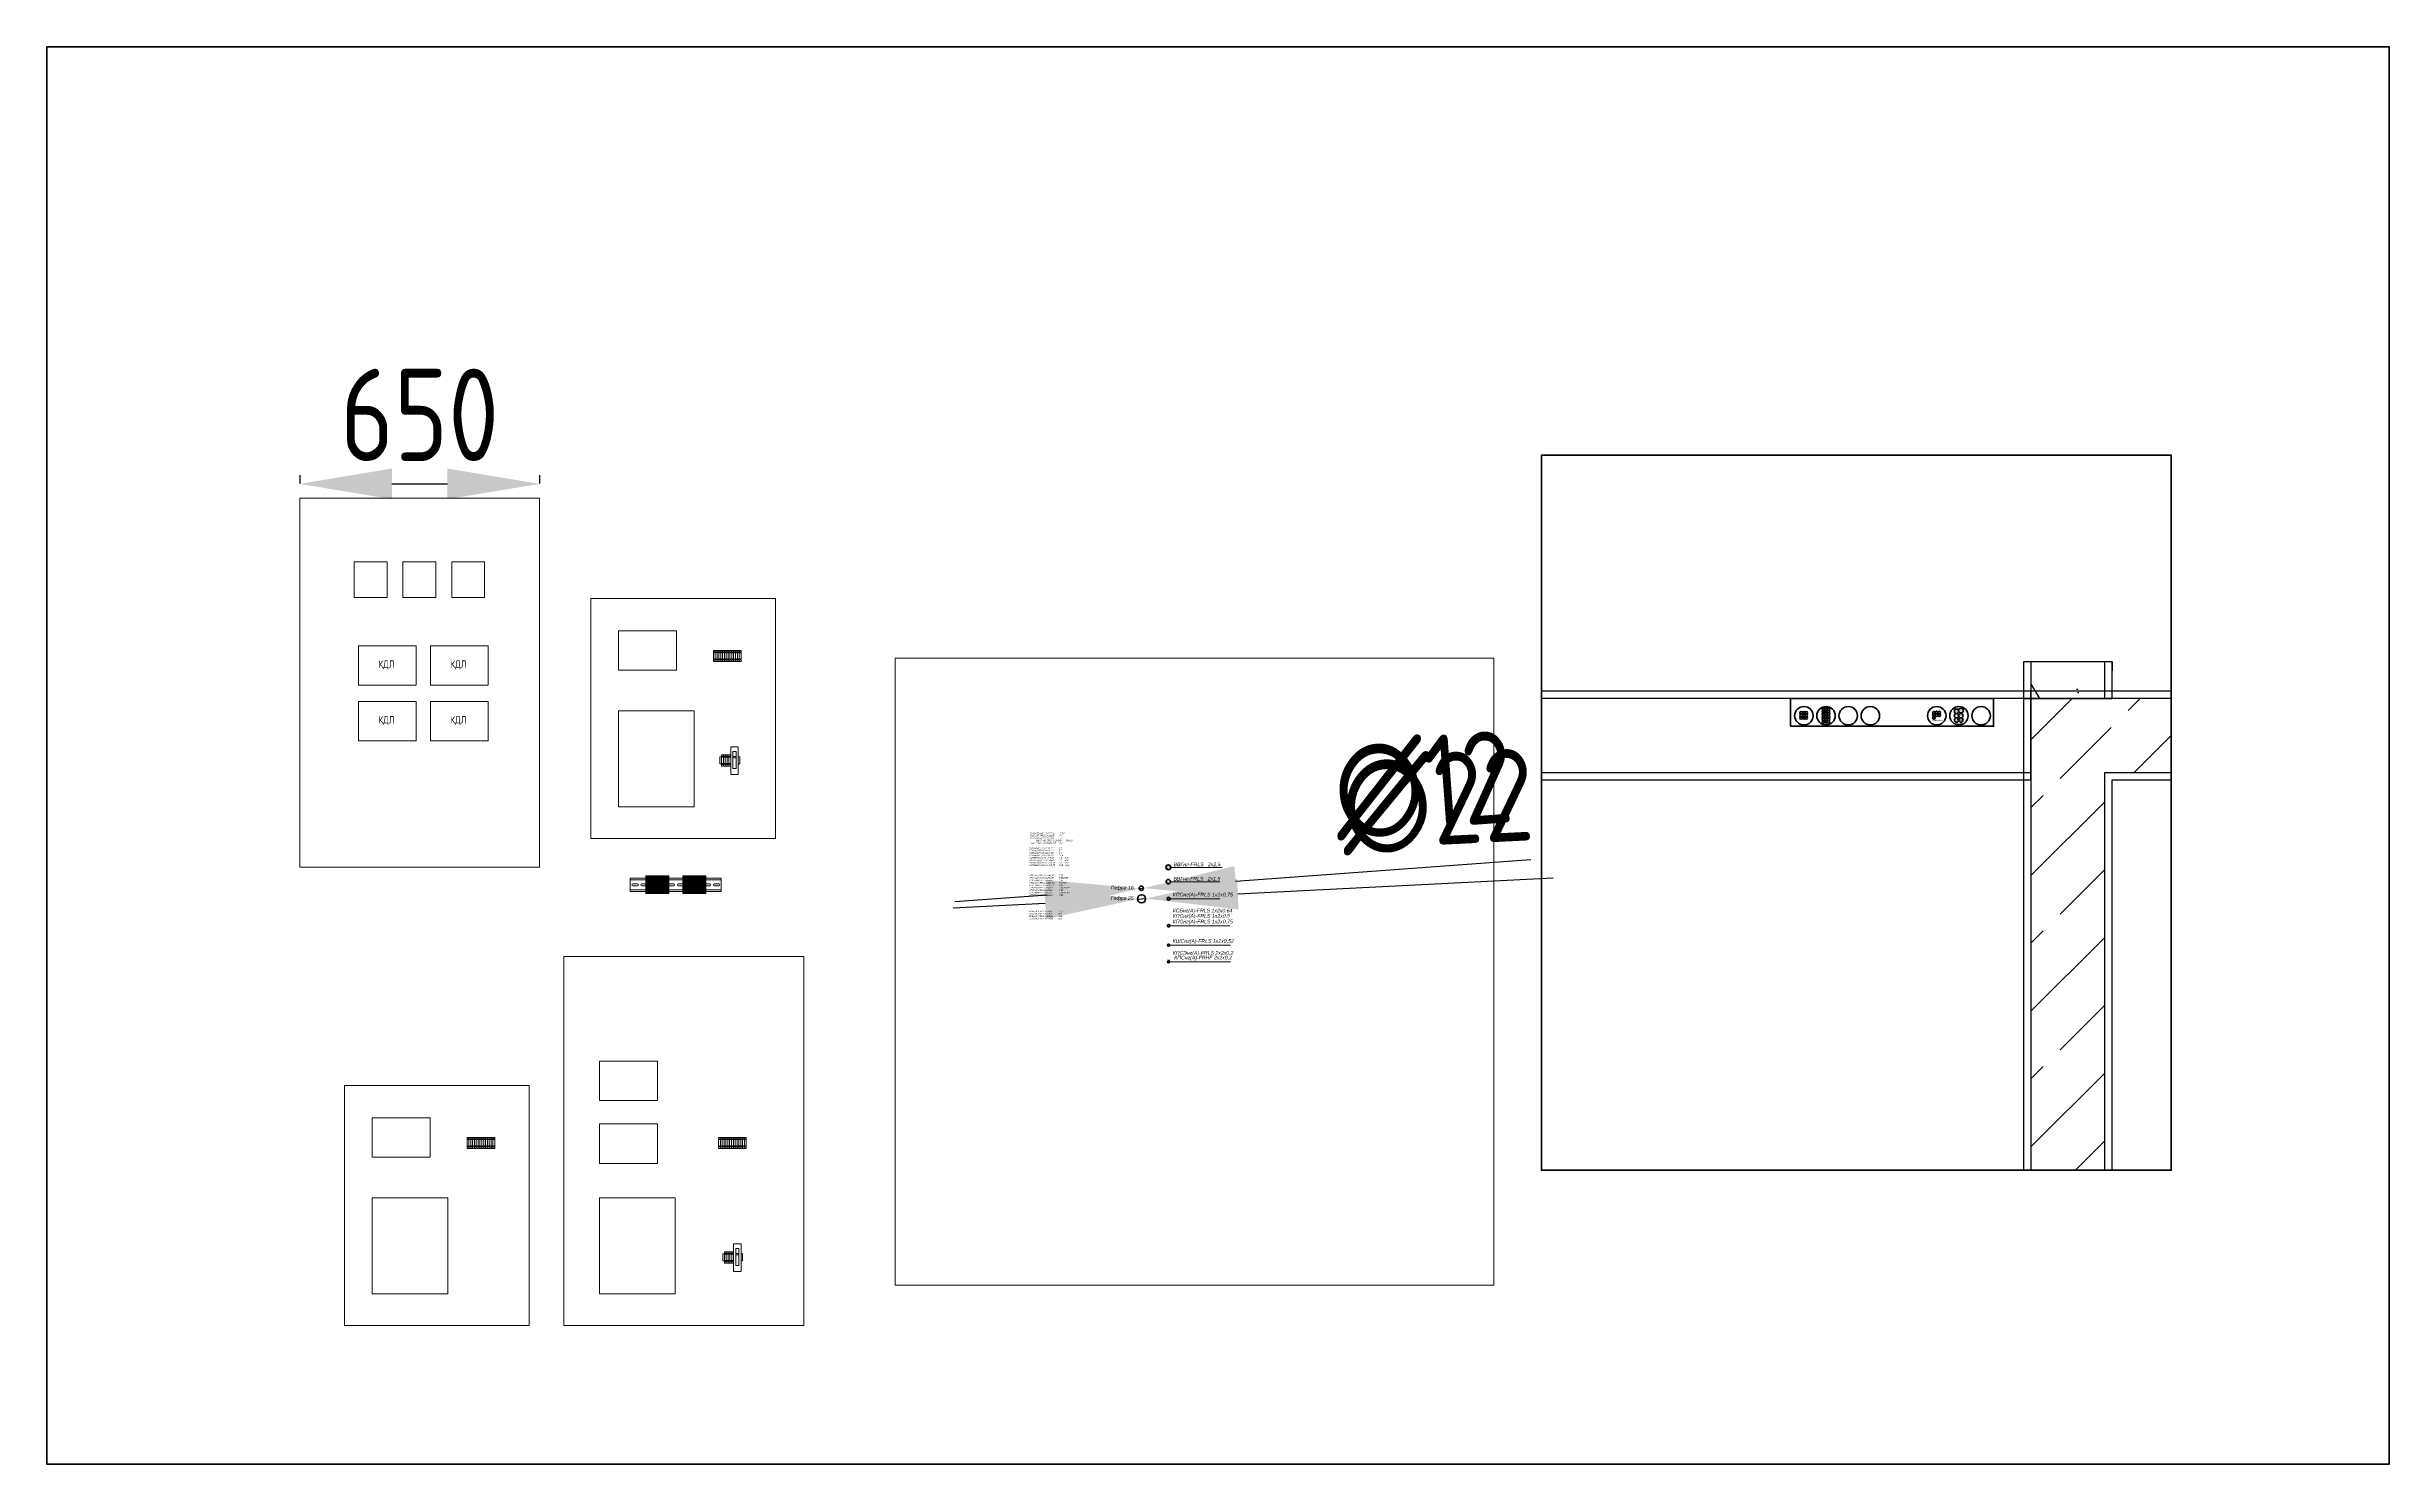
# Model space of a CAD drawing. Header units: millimetres. Extents: x -97100 to 319800, y -166950 to 107250.
# Drawn here: x -63900 to -57556, y 11900 to 15742 of the extents above; entities that cross this region are included whole.
import ezdxf
from ezdxf.enums import TextEntityAlignment as Align

# ---------------------------------------------------------------- set-up
doc = ezdxf.new("R2010")
doc.units = ezdxf.units.MM
for name, color, linetype in [('Охранка', 7, 'Continuous'), ('Стены внутренние', 7, 'Continuous'), ('Стены несущие внутрение', 7, 'Continuous')]:
    doc.layers.add(name, color=color, linetype=linetype)
doc.styles.add('GOST', font='ariali.ttf')
doc.styles.get("Standard").update_dxf_attribs({"font": 'GOST2304A.ttf'})
doc.dimstyles.new('ISO-25', dxfattribs={"dimtxt": 250, "dimasz": 250, "dimexe": 1.25, "dimexo": 62, "dimgap": 62, "dimtad": 1, "dimtxsty": 'Standard', "dimcen": 2.5, "dimadec": 0, "dimazin": 0, "dimtfac": 1, "dimtmove": 0, "dimatfit": 3, "dimfxl": 1, "dimarcsym": 0})
pattern_1 = [(45, (-95675.96, -1224.99), (-183.8478, 183.8478), []), (45, (-95767.88, -1133.06), (-183.8478, 183.8478), [195, -65])]

# ---------------------------------------------------------------- blocks, each defined once
blk = doc.blocks.new('*D120')
at = {"color": 0, "lineweight": -2, "transparency": 16777216}
for p, q in [((-59819.9, 13488.1), (-60674.3, 13445.3)), ((-61195.6, 13419.3), (-61445.3, 13406.8)), ((-60945.9, 13431.8), (-60924, 13432.9))]:
    blk.add_line(p, q, dxfattribs=at)
at = {"color": 0, "lineweight": 20, "transparency": 16777216}
for points in [[(-61197.7, 13460.9), (-61193.5, 13377.6), (-60945.9, 13431.8)], [(-60676.4, 13487), (-60672.2, 13403.7), (-60924, 13432.9)]]:
    blk.add_solid(points, dxfattribs=at)
at = {"layer": 'Defpoints', "color": 0, "lineweight": 20, "transparency": 16777216}
for p in [(-60945.9, 13431.8), (-60924, 13432.9)]:
    blk.add_point(p, dxfattribs=at)
at = {"color": 0, "transparency": 16777216, "insert": (-60133.4, 13695.4), "char_height": 250, "attachment_point": 5, "rotation": 2.86387}
blk.add_mtext('∅22', dxfattribs=at)
blk = doc.blocks.new('*D121')
at = {"color": 0, "lineweight": -2, "transparency": 16777216}
for p, q in [((-59880.7, 13538), (-60680.4, 13479.5)), ((-60941.7, 13460.4), (-60929.7, 13461.3)), ((-61191, 13442.2), (-61440.3, 13424))]:
    blk.add_line(p, q, dxfattribs=at)
at = {"color": 0, "lineweight": 20, "transparency": 16777216}
for points in [[(-60683.4, 13521.1), (-60677.3, 13438), (-60929.7, 13461.3)], [(-61194.1, 13483.7), (-61188, 13400.6), (-60941.7, 13460.4)]]:
    blk.add_solid(points, dxfattribs=at)
at = {"layer": 'Defpoints', "color": 0, "lineweight": 20, "transparency": 16777216}
for p in [(-60941.7, 13460.4), (-60929.7, 13461.3)]:
    blk.add_point(p, dxfattribs=at)
at = {"color": 0, "transparency": 16777216, "insert": (-60172.1, 13740), "char_height": 250, "attachment_point": 5, "rotation": 4.18326}
blk.add_mtext('∅12', dxfattribs=at)
blk = doc.blocks.new('Рейка DIN35 450')
at = {"color": 7, "lineweight": 18}
for p, q in [((246.1, 0), (0, 0)), ((0, 0), (0, -3.8)), ((246.1, -3.8), (0, -3.8)), ((0, -3.8), (0, -31.3)), ((246.1, -31.3), (0, -31.3)), ((0, -31.5), (0, -35.3)), ((246.1, -35.3), (0, -35.3)), ((7, -14.9), (19.5, -14.9)), ((19.5, -20.4), (7, -20.4)), ((31.5, -14.9), (44, -14.9)), ((44, -20.4), (31.5, -20.4)), ((56, -14.9), (68.5, -14.9)), ((68.5, -20.4), (56, -20.4)), ((80.5, -14.9), (93, -14.9)), ((93, -20.4), (80.5, -20.4)), ((105, -14.9), (117.5, -14.9)), ((117.5, -20.4), (105, -20.4)), ((129.5, -14.9), (142, -14.9)), ((142, -20.4), (129.5, -20.4)), ((154, -14.9), (166.5, -14.9)), ((166.5, -20.4), (154, -20.4)), ((178.5, -14.9), (191, -14.9)), ((191, -20.4), (178.5, -20.4)), ((203, -14.9), (215.5, -14.9)), ((215.5, -20.4), (203, -20.4)), ((227.5, -14.9), (240, -14.9)), ((240, -20.4), (227.5, -20.4)), ((246.1, 0), (246.1, -3.8)), ((246.1, -3.8), (246.1, -31.3)), ((246.1, -31.5), (246.1, -35.3))]:
    blk.add_line(p, q, dxfattribs=at)
for centre, start, end in [((7, -17.7), 90, 270), ((19.5, -17.7), 270, 90), ((31.5, -17.7), 90, 270), ((44, -17.7), 270, 90), ((56, -17.7), 90, 270), ((68.5, -17.7), 270, 90), ((80.5, -17.7), 90, 270), ((93, -17.7), 270, 90), ((105, -17.7), 90, 270), ((117.5, -17.7), 270, 90), ((129.5, -17.7), 90, 270), ((142, -17.7), 270, 90), ((154, -17.7), 90, 270), ((166.5, -17.7), 270, 90), ((178.5, -17.7), 90, 270), ((191, -17.7), 270, 90), ((203, -17.7), 90, 270), ((215.5, -17.7), 270, 90), ((227.5, -17.7), 90, 270), ((240, -17.7), 270, 90)]:
    blk.add_arc(centre, 2.75, start, end, dxfattribs=at)
blk = doc.blocks.new('Клемма U2.5')
at = {"linetype": 'Continuous', "lineweight": 18}
h = blk.add_hatch(color=255, dxfattribs=at)
h.paths.add_polyline_path([(0, 0), (-5.2, 0), (-5.2, -47), (0, -47)])
h.paths.add_polyline_path([(-4.2, -7.5, -1), (-1, -7.5, -1)], flags=16)
h.paths.add_polyline_path([(-1, -39.5, -1), (-4.2, -39.5, -1)], flags=16)
at = {"color": 7, "linetype": 'Continuous', "lineweight": 18}
for p, q in [((-3.9, -8.5), (-1.6, -6.2)), ((-3.9, -40.4), (-1.6, -38.1)), ((-3.5, -8.9), (-1.3, -6.6)), ((-3.5, -40.8), (-1.3, -38.5))]:
    blk.add_line(p, q, dxfattribs=at)
blk.add_lwpolyline([(-5.2, 0), (0, 0), (0, -47), (-5.2, -47)], close=True, dxfattribs=at)
for centre in [(-2.6, -7.5), (-2.6, -39.5)]:
    blk.add_circle(centre, 1.62, dxfattribs=at)
blk = doc.blocks.new('Клемма пустая')
at = {"linetype": 'Continuous', "lineweight": 18}
blk.add_hatch(color=253, dxfattribs=at).paths.add_polyline_path([(0, 0), (-5.2, 0), (-5.2, -47), (0, -47)])
at = {"color": 7, "linetype": 'Continuous', "lineweight": 18}
blk.add_lwpolyline([(-5.2, 0), (0, 0), (0, -47), (-5.2, -47)], close=True, dxfattribs=at)
blk = doc.blocks.new('*D122')
at = {"color": 0, "linetype": 'Continuous', "lineweight": -2, "transparency": 16777216}
for p, q in [((-63215.2, 14580.5), (-63215.2, 14558.3)), ((-62965.2, 14557), (-62815.2, 14557)), ((-62565.2, 14580.5), (-62565.2, 14558.3))]:
    blk.add_line(p, q, dxfattribs=at)
at = {"color": 0, "linetype": 'Continuous', "lineweight": 20, "transparency": 16777216}
for points in [[(-62965.2, 14598.7), (-62965.2, 14515.4), (-63215.2, 14557)], [(-62815.2, 14598.7), (-62815.2, 14515.4), (-62565.2, 14557)]]:
    blk.add_solid(points, dxfattribs=at)
at = {"layer": 'Defpoints', "color": 0, "linetype": 'Continuous', "lineweight": 20, "transparency": 16777216}
for p in [(-62565.2, 14557), (-63215.2, 14518.5), (-62565.2, 14518.5)]:
    blk.add_point(p, dxfattribs=at)
at = {"color": 0, "linetype": 'Continuous', "lineweight": 18, "transparency": 16777216, "insert": (-62890.2, 14744), "char_height": 250, "attachment_point": 5}
blk.add_mtext('650', dxfattribs=at)

msp = doc.modelspace()

# ---------------------------------------------------------------- hatches: boundary and pattern name
at = {"layer": 'Стены внутренние', "linetype": 'Continuous'}
h = msp.add_hatch(dxfattribs=at)
h.set_pattern_fill('БЕТОН_ЛЕГКИЙ', color=256, style=0, pattern_type=2)
h.set_pattern_definition([(0, (-95675.96, -1225), (0, 779.423), [48.75, -401.25]), (0, (-95450.96, -835.3), (0, 779.423), [48.75, -401.25]), (60, (-95675.96, -1225), (-675, 389.711), [48.75, -401.25]), (60, (-95225.96, -1225), (-675, 389.711), [48.75, -401.25]), (120, (-95627.2, -1225), (675, 389.711), [48.75, -401.25]), (120, (-95177.2, -1225), (675, 389.711), [48.75, -401.25]), (0, (-95675.96, -1149.99), (0, 150), [0, -150, 0, -225]), (45, (-95600.96, -1149.99), (-106.066, 106.066), [0, -112.5, 0, -187.5])])
h.paths.add_polyline_path([(-58525.9569, 13975.01325), (-58325.9569, 13975.01325), (-58325.9569, 14075.01325), (-58420.9569, 14075.01325), (-58525.9569, 14075.01325)], flags=0)
at = {"layer": 'Стены несущие внутрение', "linetype": 'Continuous'}
h = msp.add_hatch(dxfattribs=at)
h.set_pattern_fill('МОНОЛИТНЫЙ_Ж_Б', color=256, style=0, pattern_type=2)
h.set_pattern_definition(pattern_1)
h.paths.add_polyline_path([(-58146.1071, 13775.01325), (-58146.1071, 13975.01325), (-58525.9569, 13975.01325), (-58325.9569, 13775.01325)])
h = msp.add_hatch(dxfattribs=at)
h.set_pattern_fill('МОНОЛИТНЫЙ_Ж_Б', color=256, style=0, pattern_type=2)
h.set_pattern_definition(pattern_1)
h.paths.add_polyline_path([(-58525.9569, 12696.83243), (-58325.9569, 12696.83243), (-58325.9569, 13775.01325), (-58525.9569, 13975.01325)])

# ---------------------------------------------------------------- linework, layer by layer
at = {"color": 7, "linetype": 'Continuous', "lineweight": 9}
for p, q in [((-60855.86229, 13517.61745), (-60716.94375, 13517.61745)), ((-60856.36137, 13478.78664), (-60722.76614, 13478.78664)), ((-60857.70069, 13432.39985), (-60722.76614, 13432.39985)), ((-60858.20069, 13359.39257), (-60695.76836, 13359.39257)), ((-60858.70069, 13306.75275), (-60693.95569, 13306.75275)), ((-60858.70069, 13261.61031), (-60693.95569, 13261.61031))]:
    msp.add_line(p, q, dxfattribs=at)
at = {"color": 3, "lineweight": 50}
msp.add_lwpolyline([(-63900.00098, 15741.56218), (-57555.79771, 15741.56218), (-57555.79771, 11900.00011), (-63900.00098, 11900.00011)], close=True, dxfattribs=at)
at = {"color": 5, "linetype": 'Continuous', "lineweight": 50}
msp.add_lwpolyline([(-59851.94373, 14634.48927), (-58146.1071, 14634.48927), (-58146.1071, 12696.83243), (-59851.94373, 12696.83243)], close=True, dxfattribs=at)
at = {"color": 7, "linetype": 'Continuous', "lineweight": 18}
for points in [[(-63067.5836, 14249.37706), (-62978.5836, 14249.37706), (-62978.5836, 14345.37706), (-63067.5836, 14345.37706)], [(-62935.50578, 14249.37706), (-62846.50578, 14249.37706), (-62846.50578, 14345.37706), (-62935.50578, 14345.37706)], [(-62803.19554, 14249.37706), (-62714.19554, 14249.37706), (-62714.19554, 14345.37706), (-62803.19554, 14345.37706)], [(-63055.78709, 14011.3669), (-62899.78709, 14011.3669), (-62899.78709, 14118.3669), (-63055.78709, 14118.3669)], [(-62860.92337, 14011.3669), (-62704.92337, 14011.3669), (-62704.92337, 14118.3669), (-62860.92337, 14118.3669)], [(-63055.78709, 13860.49419), (-62899.78709, 13860.49419), (-62899.78709, 13967.49419), (-63055.78709, 13967.49419)], [(-62860.92337, 13860.49419), (-62704.92337, 13860.49419), (-62704.92337, 13967.49419), (-62860.92337, 13967.49419)]]:
    msp.add_lwpolyline(points, close=True, dxfattribs=at)
at = {"color": 7, "linetype": 'Continuous', "lineweight": 15}
msp.add_lwpolyline([(-61602.53516, 14084.96211), (-59981.08275, 14084.96211), (-59981.08275, 12385.38756), (-61602.53516, 12385.38756)], close=True, dxfattribs=at)
at = {"color": 7, "linetype": 'Continuous', "lineweight": 50}
msp.add_lwpolyline([(-59177.26432, 13900.01325), (-58627.26432, 13900.01325), (-58627.26432, 13975.01325), (-59177.26432, 13975.01325)], close=True, dxfattribs=at)
at = {"color": 5, "linetype": 'Continuous', "lineweight": 50}
for centre, radius in [((-59141.002, 13928.55956), 25), ((-59148.51078, 13936.32451), 3.5), ((-59148.51078, 13929.32451), 3.5), ((-59148.51078, 13922.32451), 3.5), ((-59141.51078, 13936.32451), 3.5), ((-59141.51078, 13929.32451), 3.5), ((-59141.51078, 13922.32451), 3.5), ((-59134.51078, 13936.32451), 3.5), ((-59134.51078, 13929.32451), 3.5), ((-59134.51078, 13922.32451), 3.5), ((-59081.002, 13928.55956), 25), ((-59088.24079, 13946.64517), 3.5), ((-59088.24079, 13939.64517), 3.5), ((-59088.24079, 13932.64517), 3.5), ((-59088.24079, 13925.64517), 3.5), ((-59088.24079, 13918.64517), 3.5), ((-59088.24079, 13911.64517), 3.5), ((-59081.24079, 13946.64517), 3.5), ((-59081.24079, 13939.64517), 3.5), ((-59081.24079, 13932.64517), 3.5), ((-59081.24079, 13925.64517), 3.5), ((-59081.24079, 13918.64517), 3.5), ((-59081.24079, 13911.64517), 3.5), ((-59074.24079, 13946.64517), 3.5), ((-59074.24079, 13939.64517), 3.5), ((-59074.24079, 13932.64517), 3.5), ((-59074.24079, 13925.64517), 3.5), ((-59074.24079, 13918.64517), 3.5), ((-59074.24079, 13911.64517), 3.5), ((-59021.002, 13928.55956), 25), ((-58961.002, 13928.55956), 25), ((-58781.002, 13928.55956), 25), ((-58788.75338, 13936.99419), 3.5), ((-58788.75338, 13929.99419), 3.5), ((-58788.75338, 13922.99419), 3.5), ((-58781.75338, 13936.99419), 3.5), ((-58781.75338, 13929.99419), 3.5), ((-58774.75338, 13936.99419), 3.5), ((-58774.75338, 13929.99419), 3.5), ((-58721.002, 13928.55956), 25), ((-58727.65725, 13940.80571), 6), ((-58727.65725, 13928.80571), 6), ((-58727.65725, 13916.80571), 6), ((-58715.39602, 13942.48148), 6.5), ((-58715.65725, 13928.80571), 6), ((-58715.65725, 13916.80571), 6), ((-58661.002, 13928.55956), 25), ((-60862.36137, 13517.72643), 6.5), ((-60862.36137, 13478.78664), 6), ((-60861.70069, 13432.39985), 4), ((-60861.70069, 13359.39257), 3.5), ((-60861.70069, 13306.75275), 3), ((-60861.70069, 13261.61031), 2.75)]:
    msp.add_circle(centre, radius, dxfattribs=at)
at = {"color": 7, "linetype": 'Continuous', "lineweight": 50}
for centre, radius in [((-60935.69431, 13460.86489), 6), ((-60934.94641, 13432.30234), 11)]:
    msp.add_circle(centre, radius, dxfattribs=at)
at = {"layer": 'Охранка', "color": 7, "linetype": 'Continuous', "lineweight": 15}
for points in [[(-63215.22653, 13518.46873), (-62565.22653, 13518.46873), (-62565.22653, 14518.46873), (-63215.22653, 14518.46873)], [(-62426.38793, 14245.92556), (-62426.38793, 13595.92556), (-61926.38793, 13595.92556), (-61926.38793, 14245.92556)], [(-62351.49737, 14051.79115), (-62194.49737, 14051.79115), (-62194.49737, 14158.79115), (-62351.49737, 14158.79115)], [(-62094.75855, 14075.57348), (-62089.75855, 14075.57348), (-62089.75855, 14105.57348), (-62094.75855, 14105.57348)], [(-62089.75855, 14075.57348), (-62084.75855, 14075.57348), (-62084.75855, 14105.57348), (-62089.75855, 14105.57348)], [(-62084.75855, 14075.57348), (-62079.75855, 14075.57348), (-62079.75855, 14105.57348), (-62084.75855, 14105.57348)], [(-62079.75855, 14075.57348), (-62074.75855, 14075.57348), (-62074.75855, 14105.57348), (-62079.75855, 14105.57348)], [(-62074.75855, 14075.57348), (-62069.75855, 14075.57348), (-62069.75855, 14105.57348), (-62074.75855, 14105.57348)], [(-62069.75855, 14075.57348), (-62064.75855, 14075.57348), (-62064.75855, 14105.57348), (-62069.75855, 14105.57348)], [(-62064.75855, 14075.57348), (-62059.75855, 14075.57348), (-62059.75855, 14105.57348), (-62064.75855, 14105.57348)], [(-62059.75855, 14075.57348), (-62054.75855, 14075.57348), (-62054.75855, 14105.57348), (-62059.75855, 14105.57348)], [(-62054.75855, 14075.57348), (-62049.75855, 14075.57348), (-62049.75855, 14105.57348), (-62054.75855, 14105.57348)], [(-62049.75855, 14075.57348), (-62044.75855, 14075.57348), (-62044.75855, 14105.57348), (-62049.75855, 14105.57348)], [(-62044.75855, 14075.57348), (-62039.75855, 14075.57348), (-62039.75855, 14105.57348), (-62044.75855, 14105.57348)], [(-62039.75855, 14075.57348), (-62034.75855, 14075.57348), (-62034.75855, 14105.57348), (-62039.75855, 14105.57348)], [(-62034.75855, 14075.57348), (-62029.75855, 14075.57348), (-62029.75855, 14105.57348), (-62034.75855, 14105.57348)], [(-62029.75855, 14075.57348), (-62024.75855, 14075.57348), (-62024.75855, 14105.57348), (-62029.75855, 14105.57348)], [(-62024.75855, 14075.57348), (-62019.75855, 14075.57348), (-62019.75855, 14105.57348), (-62024.75855, 14105.57348)], [(-62351.49737, 13941.71144), (-62351.49737, 13681.71144), (-62146.49737, 13681.71144), (-62146.49737, 13941.71144)], [(-62047.4374, 13769.43028), (-62027.4374, 13769.43028), (-62027.4374, 13844.43028), (-62047.4374, 13844.43028)], [(-62042.00155, 13831.44454), (-62033.1624, 13831.44454), (-62033.1624, 13785.34449), (-62042.00155, 13785.34449)], [(-62072.4374, 13817.32687), (-62076.80655, 13817.32687), (-62076.80655, 13797.79057), (-62072.4374, 13797.79057)], [(-62072.4374, 13792.16998), (-62067.4374, 13792.16998), (-62067.4374, 13822.16998), (-62072.4374, 13822.16998)], [(-62067.4374, 13792.16998), (-62062.4374, 13792.16998), (-62062.4374, 13822.16998), (-62067.4374, 13822.16998)], [(-62062.4374, 13792.16998), (-62057.4374, 13792.16998), (-62057.4374, 13822.16998), (-62062.4374, 13822.16998)], [(-62057.4374, 13792.16998), (-62052.4374, 13792.16998), (-62052.4374, 13822.16998), (-62057.4374, 13822.16998)], [(-62052.4374, 13792.16998), (-62047.4374, 13792.16998), (-62047.4374, 13822.16998), (-62052.4374, 13822.16998)], [(-62042.00155, 13818.30776), (-62033.1624, 13818.30776), (-62033.1624, 13814.24675), (-62042.00155, 13814.24675)], [(-62023.06824, 13817.32687), (-62027.4374, 13817.32687), (-62027.4374, 13797.79057), (-62023.06824, 13797.79057)], [(-62499.93237, 12276.05022), (-61849.93237, 12276.05022), (-61849.93237, 13276.05022), (-62499.93237, 13276.05022)], [(-62403.30837, 12885.29062), (-62246.30837, 12885.29062), (-62246.30837, 12992.29062), (-62403.30837, 12992.29062)], [(-63093.44515, 12926.05022), (-63093.44515, 12276.05022), (-62593.44515, 12276.05022), (-62593.44515, 12926.05022)], [(-63018.55459, 12731.91581), (-62861.55459, 12731.91581), (-62861.55459, 12838.91581), (-63018.55459, 12838.91581)], [(-62403.30837, 12715.41233), (-62246.30837, 12715.41233), (-62246.30837, 12822.41233), (-62403.30837, 12822.41233)], [(-62761.81578, 12755.69813), (-62756.81578, 12755.69813), (-62756.81578, 12785.69813), (-62761.81578, 12785.69813)], [(-62756.81578, 12755.69813), (-62751.81578, 12755.69813), (-62751.81578, 12785.69813), (-62756.81578, 12785.69813)], [(-62751.81578, 12755.69813), (-62746.81578, 12755.69813), (-62746.81578, 12785.69813), (-62751.81578, 12785.69813)], [(-62746.81578, 12755.69813), (-62741.81578, 12755.69813), (-62741.81578, 12785.69813), (-62746.81578, 12785.69813)], [(-62741.81578, 12755.69813), (-62736.81578, 12755.69813), (-62736.81578, 12785.69813), (-62741.81578, 12785.69813)], [(-62736.81578, 12755.69813), (-62731.81578, 12755.69813), (-62731.81578, 12785.69813), (-62736.81578, 12785.69813)], [(-62731.81578, 12755.69813), (-62726.81578, 12755.69813), (-62726.81578, 12785.69813), (-62731.81578, 12785.69813)], [(-62726.81578, 12755.69813), (-62721.81578, 12755.69813), (-62721.81578, 12785.69813), (-62726.81578, 12785.69813)], [(-62721.81578, 12755.69813), (-62716.81578, 12755.69813), (-62716.81578, 12785.69813), (-62721.81578, 12785.69813)], [(-62716.81578, 12755.69813), (-62711.81578, 12755.69813), (-62711.81578, 12785.69813), (-62716.81578, 12785.69813)], [(-62711.81578, 12755.69813), (-62706.81578, 12755.69813), (-62706.81578, 12785.69813), (-62711.81578, 12785.69813)], [(-62706.81578, 12755.69813), (-62701.81578, 12755.69813), (-62701.81578, 12785.69813), (-62706.81578, 12785.69813)], [(-62701.81578, 12755.69813), (-62696.81578, 12755.69813), (-62696.81578, 12785.69813), (-62701.81578, 12785.69813)], [(-62696.81578, 12755.69813), (-62691.81578, 12755.69813), (-62691.81578, 12785.69813), (-62696.81578, 12785.69813)], [(-62691.81578, 12755.69813), (-62686.81578, 12755.69813), (-62686.81578, 12785.69813), (-62691.81578, 12785.69813)], [(-62080.57356, 12755.69813), (-62075.57356, 12755.69813), (-62075.57356, 12785.69813), (-62080.57356, 12785.69813)], [(-62075.57356, 12755.69813), (-62070.57356, 12755.69813), (-62070.57356, 12785.69813), (-62075.57356, 12785.69813)], [(-62070.57356, 12755.69813), (-62065.57356, 12755.69813), (-62065.57356, 12785.69813), (-62070.57356, 12785.69813)], [(-62065.57356, 12755.69813), (-62060.57356, 12755.69813), (-62060.57356, 12785.69813), (-62065.57356, 12785.69813)], [(-62060.57356, 12755.69813), (-62055.57356, 12755.69813), (-62055.57356, 12785.69813), (-62060.57356, 12785.69813)], [(-62055.57356, 12755.69813), (-62050.57356, 12755.69813), (-62050.57356, 12785.69813), (-62055.57356, 12785.69813)], [(-62050.57356, 12755.69813), (-62045.57356, 12755.69813), (-62045.57356, 12785.69813), (-62050.57356, 12785.69813)], [(-62045.57356, 12755.69813), (-62040.57356, 12755.69813), (-62040.57356, 12785.69813), (-62045.57356, 12785.69813)], [(-62040.57356, 12755.69813), (-62035.57356, 12755.69813), (-62035.57356, 12785.69813), (-62040.57356, 12785.69813)], [(-62035.57356, 12755.69813), (-62030.57356, 12755.69813), (-62030.57356, 12785.69813), (-62035.57356, 12785.69813)], [(-62030.57356, 12755.69813), (-62025.57356, 12755.69813), (-62025.57356, 12785.69813), (-62030.57356, 12785.69813)], [(-62025.57356, 12755.69813), (-62020.57356, 12755.69813), (-62020.57356, 12785.69813), (-62025.57356, 12785.69813)], [(-62020.57356, 12755.69813), (-62015.57356, 12755.69813), (-62015.57356, 12785.69813), (-62020.57356, 12785.69813)], [(-62015.57356, 12755.69813), (-62010.57356, 12755.69813), (-62010.57356, 12785.69813), (-62015.57356, 12785.69813)], [(-62010.57356, 12755.69813), (-62005.57356, 12755.69813), (-62005.57356, 12785.69813), (-62010.57356, 12785.69813)], [(-63018.55459, 12621.8361), (-63018.55459, 12361.8361), (-62813.55459, 12361.8361), (-62813.55459, 12621.8361)], [(-62403.30837, 12621.8361), (-62403.30837, 12361.8361), (-62198.30837, 12361.8361), (-62198.30837, 12621.8361)], [(-62064.73894, 12470.30401), (-62069.1081, 12470.30401), (-62069.1081, 12450.7677), (-62064.73894, 12450.7677)], [(-62064.73894, 12445.14711), (-62059.73894, 12445.14711), (-62059.73894, 12475.14711), (-62064.73894, 12475.14711)], [(-62059.73894, 12445.14711), (-62054.73894, 12445.14711), (-62054.73894, 12475.14711), (-62059.73894, 12475.14711)], [(-62054.73894, 12445.14711), (-62049.73894, 12445.14711), (-62049.73894, 12475.14711), (-62054.73894, 12475.14711)], [(-62049.73894, 12445.14711), (-62044.73894, 12445.14711), (-62044.73894, 12475.14711), (-62049.73894, 12475.14711)], [(-62044.73894, 12445.14711), (-62039.73894, 12445.14711), (-62039.73894, 12475.14711), (-62044.73894, 12475.14711)], [(-62039.73894, 12422.40741), (-62019.73894, 12422.40741), (-62019.73894, 12497.40741), (-62039.73894, 12497.40741)], [(-62034.30309, 12484.42167), (-62025.46394, 12484.42167), (-62025.46394, 12438.32162), (-62034.30309, 12438.32162)], [(-62034.30309, 12471.28489), (-62025.46394, 12471.28489), (-62025.46394, 12467.22388), (-62034.30309, 12467.22388)], [(-62015.36978, 12470.30401), (-62019.73894, 12470.30401), (-62019.73894, 12450.7677), (-62015.36978, 12450.7677)]]:
    msp.add_lwpolyline(points, close=True, dxfattribs=at)
for centre in [(-62092.19947, 14100.73037), (-62087.19947, 14100.73037), (-62082.19947, 14100.73037), (-62077.19947, 14100.73037), (-62072.19947, 14100.73037), (-62067.19947, 14100.73037), (-62062.19947, 14100.73037), (-62057.19947, 14100.73037), (-62052.19947, 14100.73037), (-62047.19947, 14100.73037), (-62042.19947, 14100.73037), (-62037.19947, 14100.73037), (-62032.19947, 14100.73037), (-62027.19947, 14100.73037), (-62022.19947, 14100.73037), (-62092.19947, 14081.19407), (-62087.19947, 14081.19407), (-62082.19947, 14081.19407), (-62077.19947, 14081.19407), (-62072.19947, 14081.19407), (-62067.19947, 14081.19407), (-62062.19947, 14081.19407), (-62057.19947, 14081.19407), (-62052.19947, 14081.19407), (-62047.19947, 14081.19407), (-62042.19947, 14081.19407), (-62037.19947, 14081.19407), (-62032.19947, 14081.19407), (-62027.19947, 14081.19407), (-62022.19947, 14081.19407), (-62069.87831, 13817.32687), (-62069.87831, 13797.79057), (-62064.87831, 13817.32687), (-62064.87831, 13797.79057), (-62059.87831, 13817.32687), (-62059.87831, 13797.79057), (-62054.87831, 13817.32687), (-62054.87831, 13797.79057), (-62049.87831, 13817.32687), (-62049.87831, 13797.79057), (-62759.25669, 12780.85503), (-62759.25669, 12761.31872), (-62754.25669, 12780.85503), (-62754.25669, 12761.31872), (-62749.25669, 12780.85503), (-62749.25669, 12761.31872), (-62744.25669, 12780.85503), (-62744.25669, 12761.31872), (-62739.25669, 12780.85503), (-62739.25669, 12761.31872), (-62734.25669, 12780.85503), (-62734.25669, 12761.31872), (-62729.25669, 12780.85503), (-62729.25669, 12761.31872), (-62724.25669, 12780.85503), (-62724.25669, 12761.31872), (-62719.25669, 12780.85503), (-62719.25669, 12761.31872), (-62714.25669, 12780.85503), (-62714.25669, 12761.31872), (-62709.25669, 12780.85503), (-62709.25669, 12761.31872), (-62704.25669, 12780.85503), (-62704.25669, 12761.31872), (-62699.25669, 12780.85503), (-62699.25669, 12761.31872), (-62694.25669, 12780.85503), (-62694.25669, 12761.31872), (-62689.25669, 12780.85503), (-62689.25669, 12761.31872), (-62078.01448, 12780.85503), (-62078.01448, 12761.31872), (-62073.01448, 12780.85503), (-62073.01448, 12761.31872), (-62068.01448, 12780.85503), (-62068.01448, 12761.31872), (-62063.01448, 12780.85503), (-62063.01448, 12761.31872), (-62058.01448, 12780.85503), (-62058.01448, 12761.31872), (-62053.01448, 12780.85503), (-62053.01448, 12761.31872), (-62048.01448, 12780.85503), (-62048.01448, 12761.31872), (-62043.01448, 12780.85503), (-62043.01448, 12761.31872), (-62038.01448, 12780.85503), (-62038.01448, 12761.31872), (-62033.01448, 12780.85503), (-62033.01448, 12761.31872), (-62028.01448, 12780.85503), (-62028.01448, 12761.31872), (-62023.01448, 12780.85503), (-62023.01448, 12761.31872), (-62018.01448, 12780.85503), (-62018.01448, 12761.31872), (-62013.01448, 12780.85503), (-62013.01448, 12761.31872), (-62008.01448, 12780.85503), (-62008.01448, 12761.31872), (-62062.17986, 12470.30401), (-62062.17986, 12450.7677), (-62057.17986, 12470.30401), (-62057.17986, 12450.7677), (-62052.17986, 12470.30401), (-62052.17986, 12450.7677), (-62047.17986, 12470.30401), (-62047.17986, 12450.7677), (-62042.17986, 12470.30401), (-62042.17986, 12450.7677)]:
    msp.add_circle(centre, 1.28975, dxfattribs=at)
at = {"layer": 'Стены внутренние', "linetype": 'Continuous'}
for p, q in [((-58545.9569, 14075.01325), (-58545.9569, 14050.01325)), ((-58525.9569, 14075.01325), (-58545.9569, 14075.01325)), ((-58545.9569, 14075.01325), (-58545.9569, 13975.01325)), ((-58525.95691, 14075.01325), (-58525.95691, 13975.01325)), ((-58420.9569, 14075.01325), (-58525.9569, 14075.01325)), ((-58325.9569, 14075.01325), (-58420.9569, 14075.01325)), ((-58325.95691, 13975.01325), (-58325.95691, 14075.01325)), ((-58305.9569, 14075.01325), (-58325.9569, 14075.01325)), ((-58305.9569, 14075.01325), (-58305.9569, 14050.01325)), ((-58305.9569, 13975.01325), (-58305.9569, 14075.01325)), ((-58525.9569, 13995.01325), (-59851.94373, 13995.01325)), ((-58525.9569, 13975.01325), (-59851.94373, 13975.01325)), ((-58545.9569, 13975.01325), (-58525.9569, 13975.01325)), ((-58525.9569, 13755.01325), (-58525.9569, 13995.01325)), ((-58525.9569, 13975.01325), (-58325.9569, 13975.01325)), ((-58325.9569, 13975.01325), (-58305.9569, 13975.01325)), ((-59851.94373, 13775.01325), (-58525.9569, 13775.01325)), ((-59851.94373, 13755.01325), (-58525.9569, 13755.01325))]:
    msp.add_line(p, q, dxfattribs=at)
at = {"layer": 'Стены несущие внутрение', "linetype": 'Continuous'}
for p, q in [((-58146.1071, 13995.01325), (-58545.9569, 13995.01325)), ((-58545.9569, 13995.01325), (-58545.9569, 12696.83243)), ((-58146.1071, 13975.01325), (-58525.9569, 13975.01325)), ((-58525.9569, 13975.01325), (-58525.9569, 12696.83243)), ((-58325.9569, 13775.01325), (-58146.1071, 13775.01325)), ((-58325.9569, 12696.83243), (-58325.9569, 13775.01325)), ((-58305.9569, 13755.01325), (-58146.1071, 13755.01325)), ((-58305.9569, 12696.83243), (-58305.9569, 13755.01325))]:
    msp.add_line(p, q, dxfattribs=at)

# ---------------------------------------------------------------- block references
at = {"color": 7, "linetype": 'Continuous', "lineweight": 18}
for name, p in [('Рейка DIN35 450', (-62319.6231, 13487.90587)), ('Клемма пустая', (-62272.75194, 13494.19993)), ('Клемма U2.5', (-62267.55194, 13494.19993)), ('Клемма U2.5', (-62262.35194, 13494.19993)), ('Клемма U2.5', (-62257.15194, 13494.19993)), ('Клемма U2.5', (-62251.95194, 13494.19993)), ('Клемма U2.5', (-62246.75194, 13494.19993)), ('Клемма U2.5', (-62241.55194, 13494.19993)), ('Клемма U2.5', (-62236.35194, 13494.19993)), ('Клемма U2.5', (-62231.15194, 13494.19993)), ('Клемма U2.5', (-62225.95194, 13494.19993)), ('Клемма U2.5', (-62220.75194, 13494.19993)), ('Клемма пустая', (-62215.55194, 13494.19993)), ('Клемма пустая', (-62172.27975, 13494.19993)), ('Клемма U2.5', (-62167.07975, 13494.19993)), ('Клемма U2.5', (-62161.87975, 13494.19993)), ('Клемма U2.5', (-62156.67975, 13494.19993)), ('Клемма U2.5', (-62151.47975, 13494.19993)), ('Клемма U2.5', (-62146.27975, 13494.19993)), ('Клемма U2.5', (-62141.07975, 13494.19993)), ('Клемма U2.5', (-62135.87975, 13494.19993)), ('Клемма U2.5', (-62130.67975, 13494.19993)), ('Клемма U2.5', (-62125.47975, 13494.19993)), ('Клемма U2.5', (-62120.27975, 13494.19993)), ('Клемма пустая', (-62115.07975, 13494.19993))]:
    msp.add_blockref(name, p, dxfattribs=at)

# ---------------------------------------------------------------- texts
at = {"color": 7, "linetype": 'Continuous'}
for p in [(-62980.18383, 14058.39181), (-62785.32012, 14058.39181), (-62980.18383, 13907.51911), (-62785.32012, 13907.51911)]:
    msp.add_text('КДЛ', height=20, dxfattribs=at).set_placement(p, align=Align.CENTER)
at = {"style": 'GOST'}
for s, height, p in [('7', 4, (-59150.2933, 13934.42836)), ('7', 4, (-59150.2933, 13927.42836)), ('7', 4, (-59150.2933, 13920.42836)), ('7', 4, (-59143.2933, 13934.42836)), ('7', 4, (-59143.2933, 13927.42836)), ('7', 4, (-59143.2933, 13920.42836)), ('7', 4, (-59136.2933, 13934.42836)), ('7', 4, (-59136.2933, 13927.42836)), ('7', 4, (-59136.2933, 13920.42836)), ('7', 4, (-59090.02331, 13944.74902)), ('7', 4, (-59090.02331, 13937.74902)), ('7', 4, (-59090.02331, 13930.74902)), ('7', 4, (-59090.02331, 13923.74902)), ('7', 4, (-59090.02331, 13916.74902)), ('7', 4, (-59090.02331, 13909.74902)), ('7', 4, (-59083.02331, 13944.74902)), ('7', 4, (-59083.02331, 13937.74902)), ('7', 4, (-59083.02331, 13930.74902)), ('7', 4, (-59083.02331, 13923.74902)), ('7', 4, (-59083.02331, 13916.74902)), ('7', 4, (-59083.02331, 13909.74902)), ('7', 4, (-59076.02331, 13944.74902)), ('7', 4, (-59076.02331, 13937.74902)), ('7', 4, (-59076.02331, 13930.74902)), ('7', 4, (-59076.02331, 13923.74902)), ('7', 4, (-59076.02331, 13916.74902)), ('7', 4, (-59076.02331, 13909.74902)), ('Установки', 4, (-58794.07649, 13913.98805)), ('7', 4, (-58790.53589, 13935.09805)), ('7', 4, (-58790.53589, 13928.09805)), ('7', 4, (-58790.53589, 13921.09805)), ('7', 4, (-58783.53589, 13935.09805)), ('7', 4, (-58783.53589, 13928.09805)), ('7', 4, (-58776.53589, 13935.09805)), ('7', 4, (-58776.53589, 13928.09805)), ('Клапаны', 4, (-58734.20955, 13906.06487)), ('12', 5, (-58731.98988, 13938.50067)), ('12', 5, (-58731.98988, 13926.50067)), ('12', 5, (-58731.98988, 13914.50067)), ('12', 5, (-58719.98988, 13926.50067)), ('12', 5, (-58719.98988, 13914.50067)), ('13', 5, (-58719.72865, 13940.07286)), ('13', 5, (-60866.694, 13515.31781)), ('ВВГнг-FRLS   2х2,5', 10, (-60848.06646, 13520.67541)), ('Гофра 16', 10, (-61018.28848, 13457.62329)), ('12', 5, (-60866.694, 13476.48161)), ('ВВГнг-FRLS   2х1,5', 10, (-60848.56555, 13481.8446)), ('Гофра 25', 10, (-61018.28848, 13429.16129)), ('8', 4, (-60863.48321, 13430.5037)), ('КПСнг(А)-FRLS 1х2х0,75', 10, (-60850.39509, 13438.73664)), ('КСБнг(А)-FRLS 1x2x0,64', 10, (-60850.39509, 13395.50031)), ('КПСнг(А)-FRLS 1х2х0,5', 10, (-60850.39509, 13381.18587)), ('7', 4, (-60863.48321, 13357.49642)), ('КПСнг(А)-FRLS 1х2х0,75', 10, (-60850.39509, 13365.72936)), ('КШСнг(A)-FRLS 1x2x0,52 ', 10, (-60850.39509, 13313.08955)), ('5.5', 4, (-60865.41927, 13265.12985)), ('6', 4, (-60863.48321, 13304.85661)), ('КПСЭнг(А)-FRLS 2х2х0,2 ', 10, (-60850.39509, 13280.89296)), (' КПСнг(А)-FRHF 2х2х0,2 ', 10, (-60850.39509, 13267.94711))]:
    msp.add_text(s, height=height, dxfattribs=at).set_placement(p)
at = {"color": 5, "linetype": 'Continuous', "lineweight": 50, "char_height": 4, "attachment_point": 1, "style": 'GOST'}
for s, insert, width in [('{\\C6;КШСнг(A)-FRLS 1x2x0,52 ^I3,4х4,7\\PКШСнг(A)-FRLS 2x2x0,52 ^I6,0 ^I}\\PКШСнг(A)-FRLS 3x2x0,52 ^I7,5 ^IКШСГнг(A)-FRLS 1x2x0,60 ^I3,8х4,8 \\PКШСГнг(A)-FRLS 2x2x0,60 ^I6,2 ', (-61236.83308, 13612.55316), 124.1619031), ('{\\C6;КСБнг(А)-FRLS 1x2x0,64 ^I5.6 ^I}\\PКСБнг(А)-FRLS 2x2x0,64 ^I9.5 ^I\\PКСБнг(А)-FRLS 1x2x0,80 ^I6,6 ^I\\PКСБнг(А)-FRLS 2x2x0,80 ^I11,0\\PКИПЭВнг(А)-LS 1×2×0,60^I6,2^I56р\\PКИПЭВнг(А)-LS 2×2×0,60^I9,2^I89р\\PКИПвЭВнг(А)-LS 1×2×0,78^I7,3^I71р\\P{\\C6;КИПвЭВнг(А)-LS 2×2×0,78^I10,6^I113р}', (-61238.44601, 13572.1874), 124.8266201), ('КПСнг(А)-FRLS 1х2х0,35 ^I5,35 \\PКПСнг(А)-FRLS 2х2х0,35 ^I5,85х9,05 ^I\\P{\\C6;КПСнг(А)-FRLS 1х2х0,5  ^I5,65 }^I\\PКПСнг(А)-FRLS 2х2х0,5 ^I6,^I15х9,65\\P{\\C6;КПСнг(А)-FRLS 1х2х0,75 ^I6,00} \\PКПСнг(А)-FRLS 2х2х0,75 ^I6,50х10,40\\PКПСнг(А)-FRLS 1х2х1,0 ^I ^I6,50 \\PКПСнг(А)-FRLS 2х2х1,0 ^I^I7,00х11,40\\PКПСнг(А)-FRLS 1х2х1,5^I^I7,20', (-61238.24251, 13497.74938), 124.1619031), ('КСБнг(А)-FRLS 1х2х0,8 ^I^I42 р.\\PКСБнг(А)-FRLS 2х2х0,8 ^I^I83р.\\PКСБнг(А)-FRLS 1х2х0,64 ^I34р.\\PКСБнг(А)-FRLS 2х2х0,64 ^I63р.', (-61239.81255, 13400.56438), 102.9114598)]:
    msp.add_mtext(s, dxfattribs=dict(at, insert=insert, width=width))

# ---------------------------------------------------------------- dimensions: what is measured, and where the dimension line sits
at = {"color": 7, "linetype": 'Continuous', "lineweight": 18}
dim = msp.add_linear_dim(base=(-62565.22653, 14557.04609), p1=(-63215.22653, 14518.46873), p2=(-62565.22653, 14518.46873), dimstyle='ISO-25', dxfattribs=at)
dim.commit()
dim.dimension.update_dxf_attribs({"geometry": '*D122', "text_midpoint": (-62890.22653, 14744.04609)})
for p1, p2, picture, middle in [((-60941.67832, 13460.42721), (-60929.71029, 13461.30257), '*D121', (-60172.09521, 13740.025)), ((-60945.93267, 13431.75275), (-60923.96015, 13432.85194), '*D120', (-60133.37593, 13695.39424))]:
    dim = msp.add_diameter_dim_2p(p1=p1, p2=p2, dimstyle='ISO-25')
    dim.commit()
    dim.dimension.update_dxf_attribs({"geometry": picture, "text_midpoint": middle})

doc.saveas('drawing.dxf')
